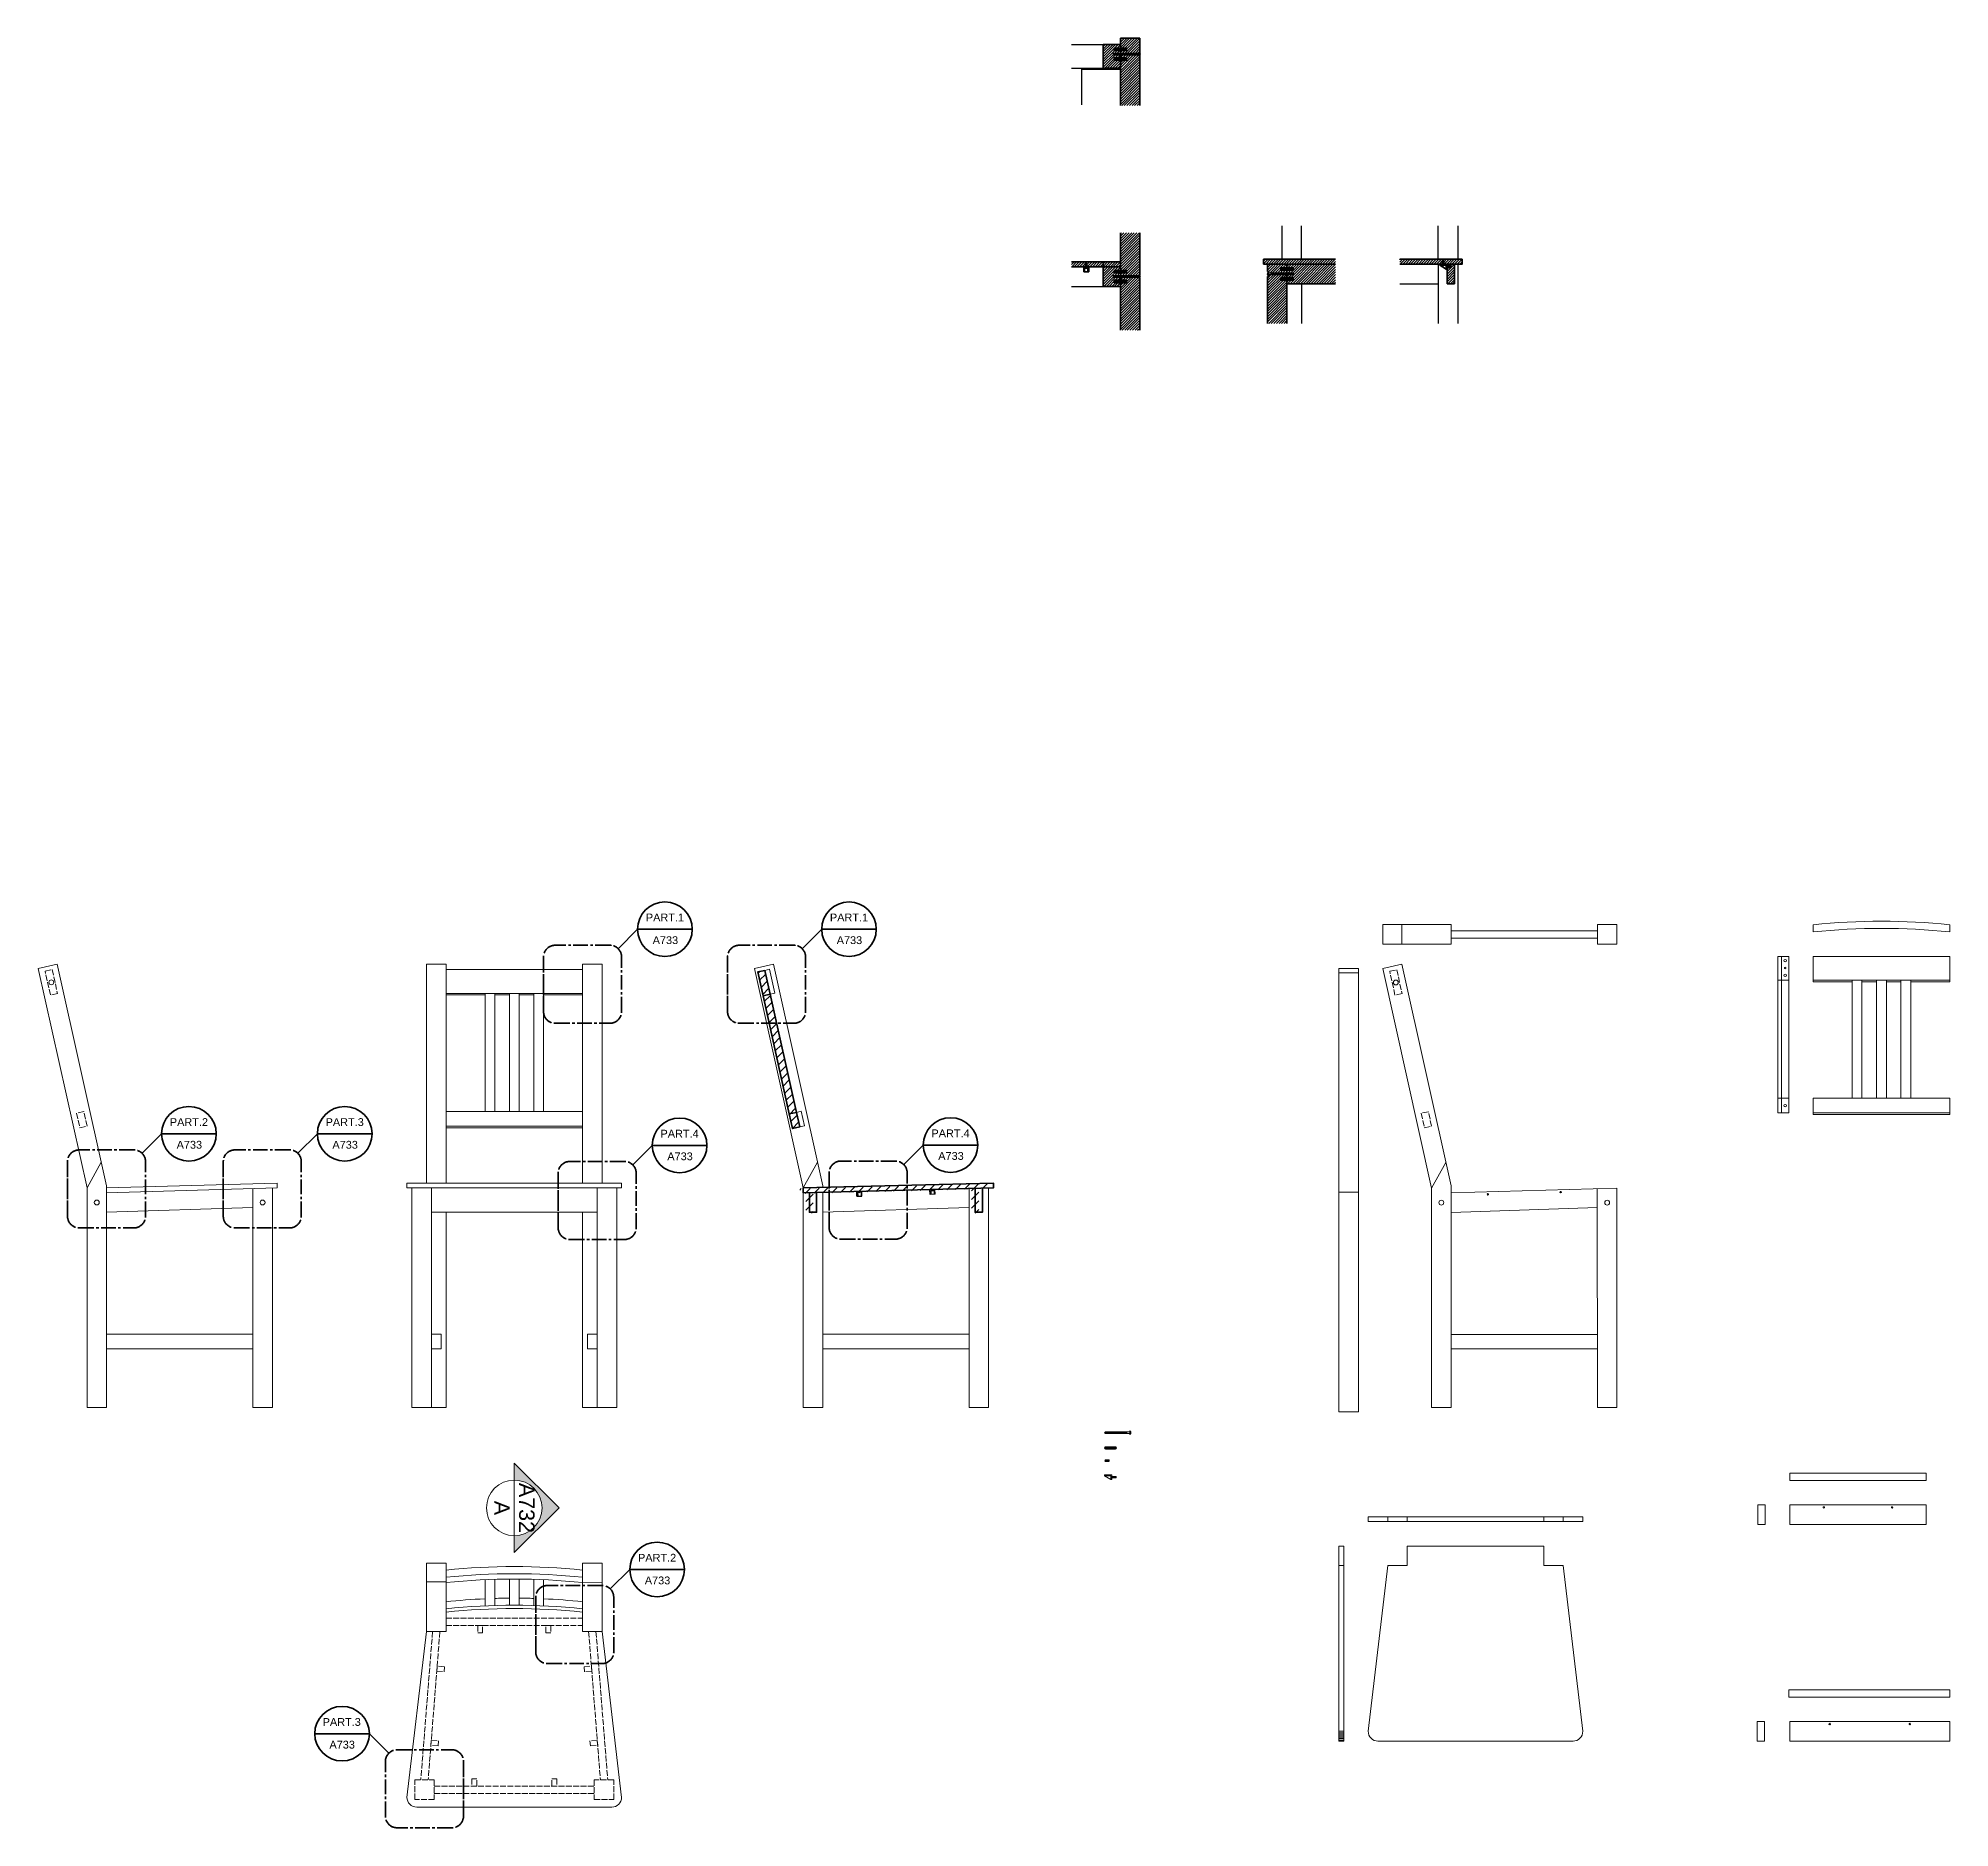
# Model space of a CAD drawing. Header units: inches. Extents: x -747 to 766, y -256 to 288.
# Drawn here: x 36.5 to 428.5, y -78.5 to 288.4 of the extents above; entities that cross this region are included whole.
import ezdxf
from ezdxf.enums import TextEntityAlignment as Align

# ---------------------------------------------------------------- set-up
doc = ezdxf.new("R2010")
doc.units = ezdxf.units.IN
doc.header["$MEASUREMENT"] = 0
doc.linetypes.add('ACAD_ISO02W100', pattern=[15, 12, -3])
doc.linetypes.add('CENTER2', pattern=[1.125, 0.75, -0.125, 0.125, -0.125])
for name, color, linetype, lineweight in [('A-LINE-GRPH', 7, 'Continuous', 13), ('A-PRSP-1', 7, 'Continuous', 40), ('A-SECT A-MCUT', 7, 'Continuous', 35)]:
    doc.layers.add(name, color=color, linetype=linetype, lineweight=lineweight)
doc.styles.add('ARIAL', font='Arial.ttf')
doc.styles.get("Standard").update_dxf_attribs({"font": 'Arial.ttf'})

# ---------------------------------------------------------------- blocks, each defined once
blk = doc.blocks.new('222')
for p, q in [((-1.5, 0), (-1.5, -0.2)), ((0, 0), (0, -0.35)), ((-1.5, -0.2), (-1.05, -0.2)), ((-1.5, -0.2), (-0.2, -1)), ((-0.6499, -0.2002), (-0.2, -0.2)), ((-0.2, -0.2), (-0.2, -1)), ((0, -1), (-0.2, -1)), ((0, -0.35), (0.8, -0.35)), ((0, -0.65), (0.8, -0.65)), ((0, -1), (0, -0.65)), ((0.05, -0.35), (0.05, -0.65)), ((0.1, -0.35), (0.1, -0.65)), ((0.15, -0.35), (0.15, -0.65)), ((0.2, -0.35), (0.2, -0.65)), ((0.25, -0.35), (0.25, -0.65)), ((0.3, -0.35), (0.3, -0.65)), ((0.35, -0.35), (0.35, -0.65)), ((0.4, -0.35), (0.4, -0.65)), ((0.45, -0.35), (0.45, -0.65)), ((0.5, -0.35), (0.5, -0.65)), ((0.55, -0.35), (0.55, -0.65)), ((0.6, -0.35), (0.6, -0.65)), ((0.65, -0.35), (0.65, -0.65)), ((0.7, -0.35), (0.7, -0.65)), ((0.75, -0.35), (0.75, -0.65)), ((0.8, -0.35), (0.8, -0.65)), ((0.8, -0.35), (0.9, -0.375)), ((0.9, -0.625), (0.8, -0.65)), ((0.85, -0.3625), (0.85, -0.6375)), ((0.9, -0.375), (0.9, -0.625))]:
    blk.add_line(p, q)
blk = doc.blocks.new('2')
for p, q in [((-114.31, 468.2), (-111.81, 468.2)), ((-114.29, 468.3), (-111.83, 468.3)), ((-114.29, 468.11), (-111.83, 468.11)), ((-114.22, 468.4), (-111.9, 468.4)), ((-114.22, 468.01), (-111.9, 468.01)), ((-114.06, 468.45), (-112.06, 468.45)), ((-114.06, 467.95), (-112.06, 467.95))]:
    blk.add_line(p, q)
for centre, start, end in [((-114.06, 468.2), 90, 270), ((-112.06, 468.2), 270, 90)]:
    blk.add_arc(centre, 0.25, start, end)
blk = doc.blocks.new('vite sedia')
for p, q in [((127.4, 49.71), (127.49, 49.76)), ((127.4, 49.71), (127.49, 49.66)), ((127.4, 49.71), (127.5, 49.71)), ((127.46, 49.92), (127.5, 49.71)), ((127.5, 49.71), (127.46, 49.5)), ((127.58, 50.06), (127.58, 49.36)), ((127.58, 50.06), (127.63, 50.06)), ((127.58, 49.36), (127.63, 49.36)), ((127.63, 49.36), (127.63, 50.06)), ((132.65, 49.86), (127.63, 49.86)), ((132.65, 49.56), (127.63, 49.56)), ((128.28, 49.56), (128.5, 49.86)), ((128.28, 49.56), (128.28, 49.86)), ((128.5, 49.56), (128.72, 49.86)), ((128.72, 49.56), (128.94, 49.86)), ((128.94, 49.56), (129.16, 49.86)), ((129.16, 49.56), (129.38, 49.86)), ((129.38, 49.56), (129.59, 49.86)), ((129.59, 49.56), (129.81, 49.86)), ((129.81, 49.56), (130.03, 49.86)), ((130.03, 49.56), (130.25, 49.86)), ((130.25, 49.56), (130.47, 49.86)), ((130.47, 49.56), (130.69, 49.86)), ((130.69, 49.56), (130.9, 49.86)), ((130.9, 49.56), (131.12, 49.86)), ((131.12, 49.56), (131.34, 49.86)), ((131.34, 49.56), (131.56, 49.86)), ((131.56, 49.56), (131.78, 49.86)), ((131.78, 49.56), (132, 49.86)), ((132, 49.56), (132.21, 49.86)), ((132.21, 49.56), (132.43, 49.86)), ((132.43, 49.56), (132.65, 49.86)), ((132.85, 49.71), (132.65, 49.86)), ((132.65, 49.56), (132.65, 49.86)), ((132.65, 49.56), (132.85, 49.71))]:
    blk.add_line(p, q)
blk.add_spline([(127.58, 50.06), (127.43, 49.86), (127.43, 49.56), (127.58, 49.36)], degree=3)
blk = doc.blocks.new('9')
for p, q in [((0, 0), (-0.15, -0.15)), ((0.15, -0.15), (0, 0)), ((-0.2, -0.86), (-0.2, -0.85)), ((-0.2, -0.85), (0.2, -0.85)), ((-0.2, -0.86), (0.2, -0.86)), ((-0.15, -0.85), (-0.15, -0.15)), ((-0.15, -0.15), (0.15, -0.15)), ((0.12, -0.24), (-0.13, -0.16)), ((0.12, -0.33), (-0.13, -0.25)), ((0.12, -0.43), (-0.13, -0.35)), ((0.12, -0.54), (-0.13, -0.46)), ((0.12, -0.64), (-0.13, -0.56)), ((0.12, -0.74), (-0.13, -0.66)), ((0.12, -0.84), (-0.13, -0.76)), ((-0.04, -0.89), (-0.04, -0.95)), ((-0.04, -0.89), (0.04, -0.89)), ((-0.04, -0.95), (0.04, -0.95)), ((0, -0.89), (0, -0.95)), ((0.03, -0.86), (0.03, -0.86)), ((0.04, -0.89), (0.04, -0.95)), ((0.15, -0.15), (0.15, -0.85)), ((0.15, -0.25), (0.15, -0.25)), ((0.15, -0.44), (0.15, -0.44)), ((0.15, -0.55), (0.15, -0.55)), ((0.2, -0.86), (0.2, -0.85))]:
    blk.add_line(p, q)
for points in [[(-0.2, -0.86), (-0.15, -0.9), (-0.09, -0.93), (-0.04, -0.95)], [(0.04, -0.95), (0.09, -0.93), (0.15, -0.9), (0.2, -0.86)]]:
    blk.add_open_spline(points, degree=3)
blk = doc.blocks.new('SYMBOL')
at = {"layer": 'A-PRSP-1', "linetype": 'Continuous', "lineweight": 20}
h = blk.add_hatch(color=256, dxfattribs=at)
h.dxf.hatch_style = 1
h.paths.add_polyline_path([(11.206, 4.948), (11.316, 4.948, -1), (11.678, 4.948), (11.788, 4.948), (11.497, 5.241)])
at = {"linetype": 'Continuous', "lineweight": 20}
blk.add_line((11.316, 4.948), (11.678, 4.948), dxfattribs=at)
at = {"layer": 'A-PRSP-1', "linetype": 'Continuous', "lineweight": 20}
for p, q in [((11.206, 4.948), (11.497, 5.241)), ((11.788, 4.948), (11.497, 5.241)), ((11.316, 4.948), (11.206, 4.948)), ((11.678, 4.948), (11.788, 4.948))]:
    blk.add_line(p, q, dxfattribs=at)
blk.add_circle((11.497, 4.948), 0.181, dxfattribs=at)
at = {"linetype": 'Continuous', "lineweight": 20}
for tag, p in [('TAVOLA', (11.497, 5.08)), ('SEZIONE', (11.497, 4.918))]:
    blk.add_attdef(tag, text='', height=0.1, dxfattribs=at).set_placement(p, align=Align.TOP_CENTER)
blk = doc.blocks.new('SECT PARTICOLARI')
at = {"layer": 'A-SECT A-MCUT'}
for q in [(9.12, 9.36), (28.12, 14.36)]:
    blk.add_line((14.12, 14.36), q, dxfattribs=at)
at = {"layer": 'A-SECT A-MCUT', "linetype": 'CENTER2', "ltscale": 5}
blk.add_lwpolyline([(-10, -6.76, 0.414214), (-7, -9.76), (7, -9.76, 0.414214), (10, -6.76), (10, 7.24, 0.414214), (7, 10.24), (-7, 10.24, 0.414214), (-10, 7.24), (-10, -6.76), (-10, 7.24)], format="xyb", dxfattribs=at)
at = {"layer": 'A-SECT A-MCUT'}
blk.add_circle((21.12, 14.36), 7, dxfattribs=at)
at = {"style": 'ARIAL'}
blk.add_attdef('1', text='', height=2, dxfattribs=at).set_placement((21.12, 18.36), align=Align.TOP_CENTER)
blk.add_attdef('A714', (17.97, 10.55), '', height=2, dxfattribs=at)

msp = doc.modelspace()

# ---------------------------------------------------------------- hatches: boundary and pattern name
at = {"transparency": 33554567}
h = msp.add_hatch(dxfattribs=at)
h.set_pattern_fill('ANSI31', color=256, scale=3)
h.paths.add_polyline_path([(257.17, 283.89), (257.17, 284.39), (258.42, 284.39), (258.42, 284.99), (256.99, 284.99), (256.99, 285.29), (258.42, 285.29), (258.42, 285.89), (257.17, 285.89), (257.17, 286.39), (258.42, 286.39), (258.42, 287.14), (254.92, 287.14), (254.92, 282.26), (258.42, 282.26), (258.42, 283.89)])
h.paths.add_polyline_path([(258.42, 274.6), (262.42, 274.6), (262.42, 284.79), (262.22, 284.79), (262.22, 284.99), (258.42, 284.99), (258.42, 284.39), (259.67, 284.39), (259.67, 283.89), (258.42, 283.89)])
h.paths.add_polyline_path([(262.22, 285.29), (262.22, 285.49), (262.27, 285.49), (262.42, 285.49), (262.42, 288.42), (258.42, 288.42), (258.42, 286.39), (259.67, 286.39), (259.67, 285.89), (258.42, 285.89), (258.42, 285.29)])
h = msp.add_hatch(dxfattribs=at)
h.set_pattern_fill('ANSI31', color=256, scale=3)
h.paths.add_polyline_path([(248.42, 242.55), (248.42, 241.55), (251.27, 241.55), (251.27, 242.2), (251.57, 242.2), (251.57, 241.55), (254.92, 241.55), (254.92, 242.55)])
h.paths.add_polyline_path([(258.42, 241.55), (258.42, 242.55), (254.92, 242.55), (254.92, 241.55)])
h.paths.add_polyline_path([(254.92, 241.55), (254.92, 237.55), (258.42, 237.55), (258.42, 238.3), (257.17, 238.3), (257.17, 238.8), (258.42, 238.8), (258.42, 239.4), (256.99, 239.4), (256.99, 239.7), (258.42, 239.7), (258.42, 240.3), (257.17, 240.3), (257.17, 240.8), (258.42, 240.8), (258.42, 241.55)])
h.paths.add_polyline_path([(259.67, 240.8), (259.67, 240.3), (258.42, 240.3), (258.42, 239.7), (262.22, 239.7), (262.22, 239.9), (262.27, 239.9), (262.42, 239.9), (262.42, 248.55), (258.42, 248.55), (258.42, 240.8)])
h.paths.add_polyline_path([(259.67, 238.3), (258.42, 238.3), (258.42, 228.55), (262.42, 228.55), (262.42, 239.2), (262.22, 239.2), (262.22, 239.4), (258.42, 239.4), (258.42, 238.8), (259.67, 238.8)])
at = {"transparency": 33554569}
h = msp.add_hatch(dxfattribs=at)
h.set_pattern_fill('ANSI31', color=256, scale=3)
h.paths.add_polyline_path([(324.43, 242.59), (324.43, 242.79), (324.73, 242.79), (324.73, 242.59), (324.73, 242.59), (324.73, 242.09), (325.43, 242.09), (328.48, 242.09), (328.48, 243.09), (315.71, 243.09), (315.71, 242.09), (324.43, 242.09)])
h.paths.add_polyline_path([(326.94, 242.09), (325.43, 242.09), (325.43, 241.74), (326.23, 241.74), (326.33, 241.72), (326.33, 241.47), (326.23, 241.44), (325.43, 241.44), (325.43, 241.09), (325.43, 238.09), (326.94, 238.09)])
h.paths.add_polyline_path([(325.48, 241.74), (325.43, 241.74), (325.43, 242.09), (324.73, 242.09), (324.73, 241.89), (324.78, 241.89), (325.23, 241.89), (325.23, 241.09), (325.43, 241.09), (325.43, 241.44), (325.48, 241.44)])
h.paths.add_polyline_path([(324.43, 242.09), (323.93, 242.09), (323.93, 241.89), (324.38, 241.89), (324.43, 241.89)])
at = {"layer": 'A-LINE-GRPH', "transparency": 33554569}
h = msp.add_hatch(dxfattribs=at)
h.set_pattern_fill('ANSI31', color=256, scale=3)
h.paths.add_polyline_path([(288.58, 242.09), (288.58, 240.59), (288.78, 240.59), (288.78, 240.24), (292.58, 240.24), (292.58, 240.84), (291.33, 240.84), (291.33, 241.34), (292.58, 241.34), (292.58, 242.09)])
h.paths.add_polyline_path([(288.58, 229.96), (292.58, 229.96), (292.58, 238.84), (291.33, 238.84), (291.33, 239.34), (292.58, 239.34), (292.58, 239.94), (288.78, 239.94), (288.78, 239.74), (288.78, 239.59), (288.58, 239.59)])
h.paths.add_polyline_path([(302.55, 238.09), (302.55, 242.09), (292.58, 242.09), (292.58, 241.34), (293.83, 241.34), (293.83, 240.84), (292.58, 240.84), (292.58, 240.24), (293.8, 240.24), (294, 240.09), (293.8, 239.94), (292.58, 239.94), (292.58, 239.34), (293.83, 239.34), (293.83, 238.84), (292.58, 238.84), (292.58, 238.09)])
h.paths.add_polyline_path([(287.77, 243.09), (287.77, 242.09), (302.55, 242.09), (302.55, 243.09)])
at = {"layer": 'A-LINE-GRPH', "ltscale": 3}
h = msp.add_hatch(dxfattribs=at)
h.set_pattern_fill('ANSI31', color=256, scale=10)
h.set_pattern_definition([(45, (-6.4486, -0.1627), (-0.8838835, 0.8838835), [])])
h.paths.add_polyline_path([(185.15, 92.1), (186.61, 92.42), (185.53, 97.3), (184.06, 96.98)])
h.paths.add_polyline_path([(190.53, 67.87), (192, 68.2), (186.61, 92.42), (185.15, 92.1)])
h.paths.add_polyline_path([(191.2, 64.87), (192.66, 65.2), (192, 68.2), (190.53, 67.87)])
h.paths.add_polyline_path([(195.41, 51.55), (193.91, 51.55), (193.91, 47.55), (195.41, 47.55)])
h.paths.add_polyline_path([(192.66, 52.55), (192.66, 51.55), (231.66, 52.55), (231.66, 53.55)])
h.paths.add_polyline_path([(227.91, 47.55), (229.41, 47.55), (229.38, 52.47), (227.88, 52.47)])

# ---------------------------------------------------------------- linework, layer by layer
for p, q in [((248.42, 287.14), (254.92, 287.14)), ((248.42, 282.26), (254.92, 282.26)), ((250.42, 282.26), (254.92, 282.26)), ((250.42, 282.26), (250.42, 274.77)), ((254.92, 282.26), (255.04, 282.1)), ((250.42, 282.1), (258.42, 282.1)), ((255.04, 282.1), (258.29, 282.1)), ((291.58, 243.09), (291.58, 249.96)), ((295.58, 243.09), (295.58, 249.96)), ((323.58, 243.09), (323.58, 249.96)), ((327.58, 249.96), (327.58, 243.09)), ((323.58, 242.09), (323.58, 229.96)), ((327.58, 242.09), (327.58, 229.96)), ((248.42, 237.55), (254.92, 237.55)), ((295.58, 238.09), (295.58, 229.96)), ((315.71, 238.09), (323.58, 238.09)), ((204.41, 50.99), (204.39, 51.99)), ((204.41, 50.99), (205.41, 51.02)), ((205.24, 51.81), (204.54, 51.79)), ((204.54, 51.79), (204.56, 51)), ((205.24, 51.81), (205.26, 51.01)), ((205.41, 51.02), (205.39, 52.02)), ((219.41, 51.38), (219.38, 52.38)), ((220.41, 51.4), (219.41, 51.38)), ((219.54, 52.17), (220.24, 52.19)), ((219.54, 52.17), (219.56, 51.38)), ((220.24, 52.19), (220.26, 51.4)), ((220.41, 51.4), (220.38, 52.4))]:
    msp.add_line(p, q)
at = {"layer": 'A-LINE-GRPH'}
for p, q in [((312.23, 102.68), (312.23, 106.68)), ((326.23, 106.68), (312.23, 106.68)), ((316.13, 102.68), (316.13, 106.68)), ((326.23, 102.68), (326.23, 106.68)), ((360.23, 106.68), (356.23, 106.68)), ((356.23, 102.68), (356.23, 106.68)), ((360.23, 102.68), (360.23, 106.68)), ((400.48, 106.65), (400.48, 105.18)), ((428.48, 106.65), (428.48, 105.18)), ((326.23, 102.68), (312.23, 102.68)), ((356.23, 105.43), (326.23, 105.43)), ((356.23, 103.93), (326.23, 103.93)), ((360.23, 102.68), (356.23, 102.68)), ((36.53, 97.71), (40.43, 98.58)), ((40.43, 98.58), (50.53, 53.15)), ((116.14, 53.71), (116.14, 98.58)), ((116.14, 98.58), (120.14, 98.58)), ((120.14, 53.71), (120.14, 98.58)), ((148.14, 53.71), (148.14, 98.58)), ((148.14, 98.58), (152.14, 98.58)), ((152.14, 98.58), (152.14, 53.71)), ((183.39, 97.71), (187.29, 98.58)), ((187.29, 98.58), (197.39, 53.15)), ((312.23, 97.68), (316.13, 98.55)), ((316.13, 98.55), (326.23, 53.12)), ((393.23, 100.18), (393.98, 100.18)), ((393.23, 100.18), (393.23, 68.08)), ((400.48, 100.18), (428.48, 100.18)), ((400.48, 100.18), (400.48, 94.98)), ((428.48, 100.18), (428.48, 94.98)), ((36.53, 97.71), (46.53, 52.71)), ((120.14, 97.47), (148.14, 97.47)), ((183.39, 97.71), (193.39, 52.71)), ((185.53, 97.3), (186.5, 97.52)), ((186.5, 97.52), (187.59, 92.64)), ((307.23, 97.68), (303.23, 97.68)), ((303.23, 97.68), (303.23, 6.81)), ((307.23, 96.81), (303.23, 96.81)), ((307.23, 6.81), (307.23, 97.68)), ((312.23, 97.68), (322.23, 52.68)), ((393.98, 95.3), (393.24, 95.3)), ((395.48, 95.3), (393.98, 95.3)), ((400.48, 95.3), (428.48, 95.3)), ((400.48, 94.98), (408.48, 94.98)), ((408.48, 95.3), (408.48, 71.08)), ((410.48, 95.3), (410.48, 71.08)), ((410.48, 94.98), (413.48, 94.98)), ((413.48, 95.3), (413.48, 71.08)), ((413.48, 95.3), (413.48, 71.08)), ((415.48, 95.3), (415.48, 71.08)), ((415.48, 95.3), (415.48, 71.08)), ((415.48, 94.98), (418.48, 94.98)), ((418.48, 95.3), (418.48, 71.08)), ((420.48, 95.3), (420.48, 71.08)), ((420.48, 94.98), (428.48, 94.98)), ((120.14, 92.58), (148.14, 92.58)), ((120.14, 92.26), (128.14, 92.26)), ((128.14, 92.58), (128.14, 68.36)), ((130.14, 92.58), (130.14, 68.36)), ((130.14, 92.26), (133.14, 92.26)), ((133.14, 92.58), (133.14, 68.36)), ((133.14, 92.58), (133.14, 68.36)), ((135.14, 92.58), (135.14, 68.36)), ((135.14, 92.58), (135.14, 68.36)), ((135.14, 92.26), (138.14, 92.26)), ((138.14, 92.58), (138.14, 68.36)), ((140.14, 92.58), (140.14, 68.36)), ((140.14, 92.26), (148.14, 92.26)), ((187.59, 92.64), (186.61, 92.42)), ((393.98, 71.08), (393.23, 71.08)), ((395.48, 71.08), (393.98, 71.08)), ((400.48, 71.08), (428.48, 71.08)), ((400.48, 71.08), (400.48, 67.75)), ((428.48, 71.08), (428.48, 67.75)), ((120.14, 68.36), (148.14, 68.36)), ((192, 68.2), (192.97, 68.42)), ((192.97, 68.42), (193.64, 65.42)), ((393.23, 68.08), (393.98, 68.08)), ((400.48, 68.08), (428.48, 68.08)), ((400.48, 67.75), (428.48, 67.75)), ((120.14, 65.36), (148.14, 65.36)), ((120.14, 65.04), (148.14, 65.04)), ((192.66, 65.2), (193.64, 65.42)), ((49.46, 57.95), (46.53, 52.71)), ((196.32, 57.95), (193.39, 52.71)), ((325.16, 57.92), (322.23, 52.68)), ((46.53, 7.71), (46.53, 52.71)), ((50.53, 52.71), (85.53, 53.71)), ((50.53, 7.71), (50.53, 53.15)), ((50.53, 51.71), (85.53, 52.71)), ((80.53, 52.57), (80.53, 7.71)), ((84.53, 52.68), (84.53, 7.71)), ((85.53, 53.71), (85.53, 52.71)), ((156.14, 53.71), (112.14, 53.71)), ((112.14, 52.71), (112.14, 53.71)), ((156.14, 52.71), (112.14, 52.71)), ((113.14, 52.71), (113.14, 7.71)), ((117.14, 52.71), (117.14, 7.71)), ((151.14, 52.71), (151.14, 7.71)), ((155.14, 7.71), (155.14, 52.71)), ((156.14, 52.71), (156.14, 53.71)), ((193.39, 7.71), (193.39, 51.71)), ((197.39, 52.71), (197.39, 53.15)), ((197.39, 7.71), (197.39, 51.71)), ((227.39, 52.58), (227.39, 7.71)), ((231.39, 52.68), (231.39, 7.71)), ((307.23, 51.81), (303.23, 51.81)), ((322.23, 7.68), (322.23, 52.68)), ((326.23, 7.68), (326.23, 53.12)), ((326.23, 51.68), (326.23, 53.12)), ((360.23, 52.68), (326.23, 51.68)), ((356.2, 52.56), (356.23, 7.68)), ((360.23, 52.68), (360.23, 7.68)), ((50.53, 47.71), (80.53, 48.71)), ((117.14, 47.71), (151.14, 47.71)), ((120.14, 47.71), (120.14, 7.71)), ((148.14, 47.71), (148.14, 7.71)), ((197.39, 47.71), (227.39, 48.71)), ((326.23, 47.68), (356.23, 48.68)), ((80.53, 22.71), (50.53, 22.71)), ((80.53, 19.71), (50.53, 19.71)), ((117.14, 22.71), (119.14, 22.71)), ((119.14, 19.71), (117.14, 19.71)), ((119.14, 22.71), (119.14, 19.71)), ((151.14, 22.71), (149.14, 22.71)), ((149.14, 22.71), (149.14, 19.71)), ((149.14, 19.71), (151.14, 19.71)), ((227.39, 22.71), (197.39, 22.71)), ((227.39, 19.71), (197.39, 19.71)), ((356.23, 22.68), (326.23, 22.68)), ((356.23, 19.68), (326.23, 19.68)), ((46.53, 7.71), (50.53, 7.71)), ((80.53, 7.71), (84.53, 7.71)), ((113.14, 7.71), (117.14, 7.71)), ((120.14, 7.71), (117.14, 7.71)), ((148.14, 7.71), (151.14, 7.71)), ((151.14, 7.71), (155.14, 7.71)), ((193.39, 7.71), (197.39, 7.71)), ((227.39, 7.71), (231.39, 7.71)), ((303.23, 6.81), (307.23, 6.81)), ((322.23, 7.68), (326.23, 7.68)), ((356.23, 7.68), (360.23, 7.68)), ((255.14, -6.1), (256.64, -6.1)), ((255.59, -6.3), (255.59, -6.1)), ((255.59, -6.3), (255.99, -6.3)), ((255.99, -6.3), (255.99, -6.1)), ((309.23, -15.72), (309.23, -14.72)), ((309.23, -14.72), (353.23, -14.72)), ((313.23, -14.72), (313.23, -15.72)), ((317.23, -14.72), (317.23, -15.72)), ((345.23, -14.72), (345.23, -15.72)), ((349.23, -14.72), (349.23, -15.72)), ((353.23, -15.72), (353.23, -14.72)), ((309.23, -15.72), (353.23, -15.72)), ((304.23, -20.72), (303.23, -20.72)), ((303.23, -20.72), (303.23, -24.69)), ((304.23, -20.72), (304.23, -60.71)), ((317.23, -20.72), (345.23, -20.72)), ((317.23, -20.72), (317.23, -24.69)), ((345.23, -20.72), (345.23, -24.69)), ((120.14, -24.26), (116.14, -24.26)), ((116.14, -38.24), (116.14, -24.26)), ((116.14, -28.09), (116.14, -24.26)), ((120.14, -38.26), (120.14, -24.26)), ((148.14, -38.26), (148.14, -24.26)), ((148.14, -24.26), (152.14, -24.26)), ((152.14, -24.26), (152.14, -38.24)), ((303.23, -60.71), (303.23, -24.69)), ((303.23, -24.69), (304.23, -24.69)), ((313.23, -24.69), (317.23, -24.69)), ((349.23, -24.69), (345.23, -24.69)), ((120.14, -28.09), (116.14, -28.09)), ((128.14, -27.62), (128.14, -33)), ((130.14, -27.54), (130.14, -32.93)), ((133.14, -27.49), (133.14, -32.87)), ((133.14, -27.49), (133.14, -32.87)), ((135.14, -27.49), (135.14, -32.87)), ((135.14, -27.49), (135.14, -32.87)), ((138.14, -27.54), (138.14, -32.93)), ((140.14, -27.62), (140.14, -33)), ((152.14, -28.17), (148.14, -28.16)), ((130.14, -33.59), (130.14, -33.6)), ((138.14, -33.59), (138.14, -33.6)), ((116.14, -38.24), (116.14, -36.24)), ((116.14, -38.24), (120.14, -38.26)), ((152.14, -38.24), (148.14, -38.26)), ((304.23, -58.71), (303.23, -58.71)), ((304.23, -59.01), (303.23, -59.01)), ((304.23, -59.31), (303.23, -59.31)), ((304.23, -59.61), (303.23, -59.61)), ((304.23, -59.91), (303.23, -59.91)), ((304.23, -60.21), (303.23, -60.21)), ((304.23, -60.51), (303.23, -60.51)), ((304.23, -60.71), (303.23, -60.71))]:
    msp.add_line(p, q, dxfattribs=at)
at = {"layer": 'A-LINE-GRPH', "linetype": 'ACAD_ISO02W100', "ltscale": 0.1, "transparency": 33554687}
for p, q in [((117.39, -38.25), (114.97, -68.68)), ((118.89, -38.25), (116.48, -68.68)), ((120.14, -35.51), (148.14, -35.51)), ((120.14, -37.01), (148.14, -37.01)), ((149.39, -38.25), (151.8, -68.68)), ((150.89, -38.25), (153.3, -68.68)), ((117.72, -69.93), (150.55, -69.93)), ((117.72, -71.43), (150.55, -71.43))]:
    msp.add_line(p, q, dxfattribs=at)
at = {"layer": 'A-LINE-GRPH'}
for points in [[(395.48, 100.18), (393.98, 100.18), (393.98, 68.08), (395.48, 68.08)], [(395.66, -7.3), (423.66, -7.3), (423.66, -5.8), (395.66, -5.8)], [(390.66, -12.3), (389.16, -12.3), (389.16, -16.3), (390.66, -16.3)], [(395.66, -12.3), (423.66, -12.3), (423.66, -16.3), (395.66, -16.3)], [(395.48, -51.71), (428.48, -51.71), (428.48, -50.21), (395.48, -50.21)], [(390.48, -56.71), (388.98, -56.71), (388.98, -60.71), (390.48, -60.71)], [(395.66, -56.71), (428.48, -56.71), (428.48, -60.71), (395.66, -60.71)]]:
    msp.add_lwpolyline(points, close=True, dxfattribs=at)
at = {"layer": 'A-LINE-GRPH', "linetype": 'ACAD_ISO02W100', "ltscale": 0.1, "transparency": 33554687}
for points in [[(39.4, 97.47), (40.48, 92.58), (39.02, 92.26), (37.93, 97.14)], [(315.1, 97.44), (316.18, 92.56), (314.72, 92.23), (313.64, 97.11)], [(44.4, 68.04), (45.07, 65.04), (46.53, 65.36), (45.87, 68.36)], [(320.1, 68.01), (320.77, 65.01), (322.23, 65.33), (321.57, 68.33)], [(126.64, -37.01), (126.64, -38.51), (127.64, -38.51), (127.64, -37.01)], [(141.64, -37.01), (141.64, -38.51), (140.64, -38.51), (140.64, -37.01)], [(119.82, -45.48), (118.33, -45.36), (118.25, -46.36), (119.74, -46.48)], [(148.46, -45.48), (149.95, -45.36), (150.03, -46.36), (148.53, -46.48)], [(118.54, -61.69), (117.04, -61.57), (117.12, -60.57), (118.61, -60.69)], [(149.74, -61.69), (151.24, -61.57), (151.16, -60.57), (149.66, -60.69)], [(113.72, -68.68), (117.72, -68.68), (117.72, -72.68), (113.72, -72.68)], [(125.43, -68.43), (125.43, -69.93), (126.43, -69.93), (126.43, -68.43)], [(142.85, -68.43), (142.85, -69.93), (141.85, -69.93), (141.85, -68.43)], [(154.55, -68.68), (150.55, -68.68), (150.55, -72.68), (154.55, -72.68)]]:
    msp.add_lwpolyline(points, close=True, dxfattribs=at)
at = {"layer": 'A-LINE-GRPH'}
for points in [[(313.23, -24.69), (309.23, -58.71, 0.414214), (311.23, -60.71), (351.23, -60.71, 0.414214), (353.23, -58.71), (349.23, -24.69)], [(116.14, -38.24), (112.14, -72.26, 0.414214), (114.14, -74.26), (154.14, -74.26, 0.414214), (156.14, -72.26), (152.14, -38.24)]]:
    msp.add_lwpolyline(points, format="xyb", dxfattribs=at)
for centre, radius in [((394.73, 99.3), 0.25), ((39.21, 94.86), 0.5), ((314.91, 94.83), 0.5), ((394.73, 96.3), 0.25), ((394.73, 97.8), 0.15), ((394.73, 69.58), 0.25), ((333.78, 51.4), 0.15), ((348.69, 51.84), 0.15), ((48.53, 49.71), 0.5), ((82.53, 49.71), 0.5), ((324.23, 49.68), 0.5), ((358.23, 49.68), 0.5), ((402.66, -12.8), 0.15), ((416.66, -12.8), 0.15), ((403.86, -57.21), 0.15), ((420.28, -57.21), 0.15)]:
    msp.add_circle(centre, radius, dxfattribs=at)
for centre, start, end in [((414.48, -26.32), 83.9898, 96.0102), ((414.48, -27.79), 83.9898, 96.0102), ((134.14, -158.64), 83.9898, 96.0102), ((134.14, -160.11), 83.9898, 96.0102), ((134.14, -161.19), 83.9898, 96.0102), ((134.14, -165.11), 92.5719, 96.0102), ((134.14, -166.57), 83.9898, 96.0102), ((134.14, -167.24), 83.9898, 96.0102), ((134.14, -165.11), 90.4285, 91.7143), ((134.14, -165.11), 88.2857, 89.5715), ((134.14, -165.11), 83.9898, 87.4281)]:
    msp.add_arc(centre, 133.71, start, end, dxfattribs=at)
for points in [[(204.68, 51.79), (204.89, 51.72), (205.1, 51.8)], [(220.09, 52.19), (219.89, 52.11), (219.68, 52.18)]]:
    msp.add_spline(points, degree=3, dxfattribs=at)
at = {"layer": 'A-SECT A-MCUT'}
for p, q in [((254.92, 282.26), (254.92, 287.14)), ((254.92, 287.14), (258.42, 287.14)), ((258.42, 288.42), (262.42, 288.42)), ((258.42, 288.42), (258.42, 286.39)), ((262.42, 288.42), (262.42, 274.6)), ((254.92, 282.26), (258.42, 282.26)), ((258.42, 285.29), (258.42, 285.89)), ((258.42, 284.99), (258.42, 284.39)), ((258.42, 283.89), (258.42, 274.6)), ((262.22, 285.49), (262.42, 285.49)), ((262.42, 284.79), (262.22, 284.79)), ((258.42, 240.8), (258.42, 248.55)), ((262.42, 248.55), (262.42, 239.9)), ((287.77, 243.09), (287.77, 242.09)), ((250.92, 240.55), (250.92, 241.55)), ((250.92, 240.55), (251.92, 240.55)), ((251.22, 241.35), (251.07, 241.35)), ((251.07, 241.35), (251.07, 240.55)), ((251.27, 241.55), (251.27, 242.2)), ((251.27, 242.2), (251.57, 242.2)), ((251.57, 242.2), (251.57, 241.55)), ((251.62, 241.35), (251.77, 241.35)), ((251.77, 241.35), (251.77, 240.55)), ((251.92, 240.55), (251.92, 241.55)), ((254.92, 242.55), (254.92, 237.55)), ((258.42, 239.7), (258.42, 240.3)), ((258.42, 239.4), (258.42, 238.8)), ((262.22, 239.9), (262.42, 239.9)), ((262.42, 239.2), (262.22, 239.2)), ((262.42, 239.2), (262.42, 228.55)), ((288.58, 242.09), (288.58, 240.59)), ((288.58, 242.09), (292.58, 242.09)), ((288.78, 240.59), (288.58, 240.59)), ((288.58, 239.59), (288.58, 229.96)), ((288.58, 239.59), (288.78, 239.59)), ((288.78, 240.59), (288.78, 240.24)), ((288.78, 239.94), (288.78, 239.59)), ((292.58, 242.09), (292.58, 241.34)), ((292.58, 240.84), (292.58, 240.24)), ((292.58, 239.94), (292.58, 239.34)), ((325.43, 241.09), (325.43, 238.09)), ((326.94, 242.09), (326.94, 238.09)), ((254.92, 237.55), (258.42, 237.55)), ((258.42, 228.55), (258.42, 238.3)), ((292.58, 238.84), (292.58, 229.96)), ((292.58, 238.09), (302.55, 238.09)), ((325.43, 238.09), (326.94, 238.09)), ((185.15, 92.1), (190.53, 67.87)), ((186.61, 92.42), (192, 68.2))]:
    msp.add_line(p, q, dxfattribs=at)
for points in [[(257.17, 286.39), (257.17, 285.89), (259.67, 285.89), (259.67, 286.39)], [(257.17, 284.39), (257.17, 283.89), (259.67, 283.89), (259.67, 284.39)], [(257.17, 240.8), (257.17, 240.3), (259.67, 240.3), (259.67, 240.8)], [(291.33, 241.34), (291.33, 240.84), (293.83, 240.84), (293.83, 241.34)], [(291.33, 239.34), (291.33, 238.84), (293.83, 238.84), (293.83, 239.34)], [(257.17, 238.8), (257.17, 238.3), (259.67, 238.3), (259.67, 238.8)], [(193.39, 52.71), (232.39, 53.71), (232.39, 52.71), (193.39, 51.71)]]:
    msp.add_lwpolyline(points, close=True, dxfattribs=at)
for points in [[(258.42, 285.29), (256.99, 285.29), (256.99, 284.99), (258.42, 284.99)], [(302.55, 243.09), (287.77, 243.09)], [(315.71, 242.09), (324.43, 242.09), (324.43, 242.79), (324.73, 242.79), (324.73, 242.09), (325.43, 242.09), (328.48, 242.09), (328.48, 243.09), (315.71, 243.09)], [(258.42, 242.55), (248.42, 242.55)], [(248.42, 241.55), (251.27, 241.55)], [(251.57, 241.55), (258.42, 241.55)], [(258.42, 239.7), (256.99, 239.7), (256.99, 239.4), (258.42, 239.4)], [(287.77, 242.09), (302.55, 242.09)], [(196.14, 51.78), (196.14, 47.71), (194.64, 47.71), (194.64, 51.74)], [(228.64, 52.61), (228.64, 47.71), (230.14, 47.71), (230.14, 52.65)]]:
    msp.add_lwpolyline(points, dxfattribs=at)
at = {"layer": 'A-SECT A-MCUT', "ltscale": 0.1, "transparency": 33554687}
for points in [[(185.53, 97.3), (186.61, 92.42), (185.15, 92.1), (184.06, 96.98)], [(190.53, 67.87), (191.2, 64.87), (192.66, 65.2), (192, 68.2)]]:
    msp.add_lwpolyline(points, close=True, dxfattribs=at)

# ---------------------------------------------------------------- block references
for name, p in [('vite sedia', (161.15, 190.38)), ('2', (405.64, -227.11))]:
    msp.add_blockref(name, p)
at = {"xscale": -1, "rotation": 180}
msp.add_blockref('2', (405.64, 707.29), dxfattribs=at)
at = {"layer": 'A-LINE-GRPH', "xscale": 0.8, "yscale": 0.8, "zscale": 0.8}
for p, values in [((148.14, 94.26), {'1': 'PART.1', 'A714': 'A733'}), ((185.88, 94.26), {'1': 'PART.1', 'A714': 'A733'}), ((50.53, 52.31), {'1': 'PART.2', 'A714': 'A733'}), ((82.47, 52.31), {'1': 'PART.3', 'A714': 'A733'}), ((151.14, 49.94), {'1': 'PART.4', 'A714': 'A733'}), ((206.7, 50.01), {'1': 'PART.4', 'A714': 'A733'}), ((146.53, -37.01), {'1': 'PART.2', 'A714': 'A733'})]:
    msp.add_blockref('SECT PARTICOLARI', p, dxfattribs=at).add_auto_attribs(values)
at = {"layer": 'A-LINE-GRPH', "xscale": -1}
for name, p in [('vite sedia', (387.99, -47.19)), ('2', (143.33, -468.8))]:
    msp.add_blockref(name, p, dxfattribs=at)
at = {"layer": 'A-LINE-GRPH'}
ref = msp.add_blockref('SYMBOL', (-21.71, 349.2), dxfattribs=dict(at, xscale=31.49606299212599, yscale=31.49606299212599, zscale=31.49606299212599, rotation=270))
ref.add_attrib('SEZIONE', 'A', dxfattribs={"layer": '0', "linetype": 'Continuous', "lineweight": 20, "height": 3.15, "rotation": 270, "style": 'ARIAL'}).set_placement((133.19, -12.91), align=Align.TOP_CENTER)
ref.add_attrib('TAVOLA', 'A732', dxfattribs={"layer": '0', "linetype": 'Continuous', "lineweight": 20, "height": 3.15, "rotation": 270}).set_placement((138.29, -12.91), align=Align.TOP_CENTER)
at = {"layer": 'A-LINE-GRPH', "rotation": 90}
msp.add_blockref('9', (255.2, -3.23), dxfattribs=at)
at = {"layer": 'A-LINE-GRPH'}
msp.add_blockref('222', (256.64, -6.1), dxfattribs=at)
ref = msp.add_blockref('SECT PARTICOLARI', (115.72, -70.68), dxfattribs=dict(at, xscale=-0.8, yscale=0.8, zscale=0.8))
ref.add_attrib('1', 'PART.3', dxfattribs={"layer": '0', "height": 1.6, "style": 'ARIAL'}).set_placement((98.76, -55.99), align=Align.TOP_CENTER)
ref.add_attrib('A714', 'A733', (96.24, -62.24), dxfattribs={"layer": '0', "height": 1.6, "style": 'ARIAL'})
at = {"layer": 'A-SECT A-MCUT', "xscale": -1}
for name, p in [('2', (145.36, -182.06)), ('vite sedia', (389.85, 235.43)), ('vite sedia', (389.85, 189.84)), ('2', (145.36, -227.65))]:
    msp.add_blockref(name, p, dxfattribs=at)
at = {"layer": 'A-SECT A-MCUT', "rotation": 180}
for p in [(145.36, 752.35), (145.36, 706.75)]:
    msp.add_blockref('2', p, dxfattribs=at)
at = {"layer": 'A-SECT A-MCUT'}
for name, p in [('9', (251.42, 242.2)), ('222', (325.43, 242.09)), ('9', (324.58, 242.74))]:
    msp.add_blockref(name, p, dxfattribs=at)

doc.saveas('drawing.dxf')
